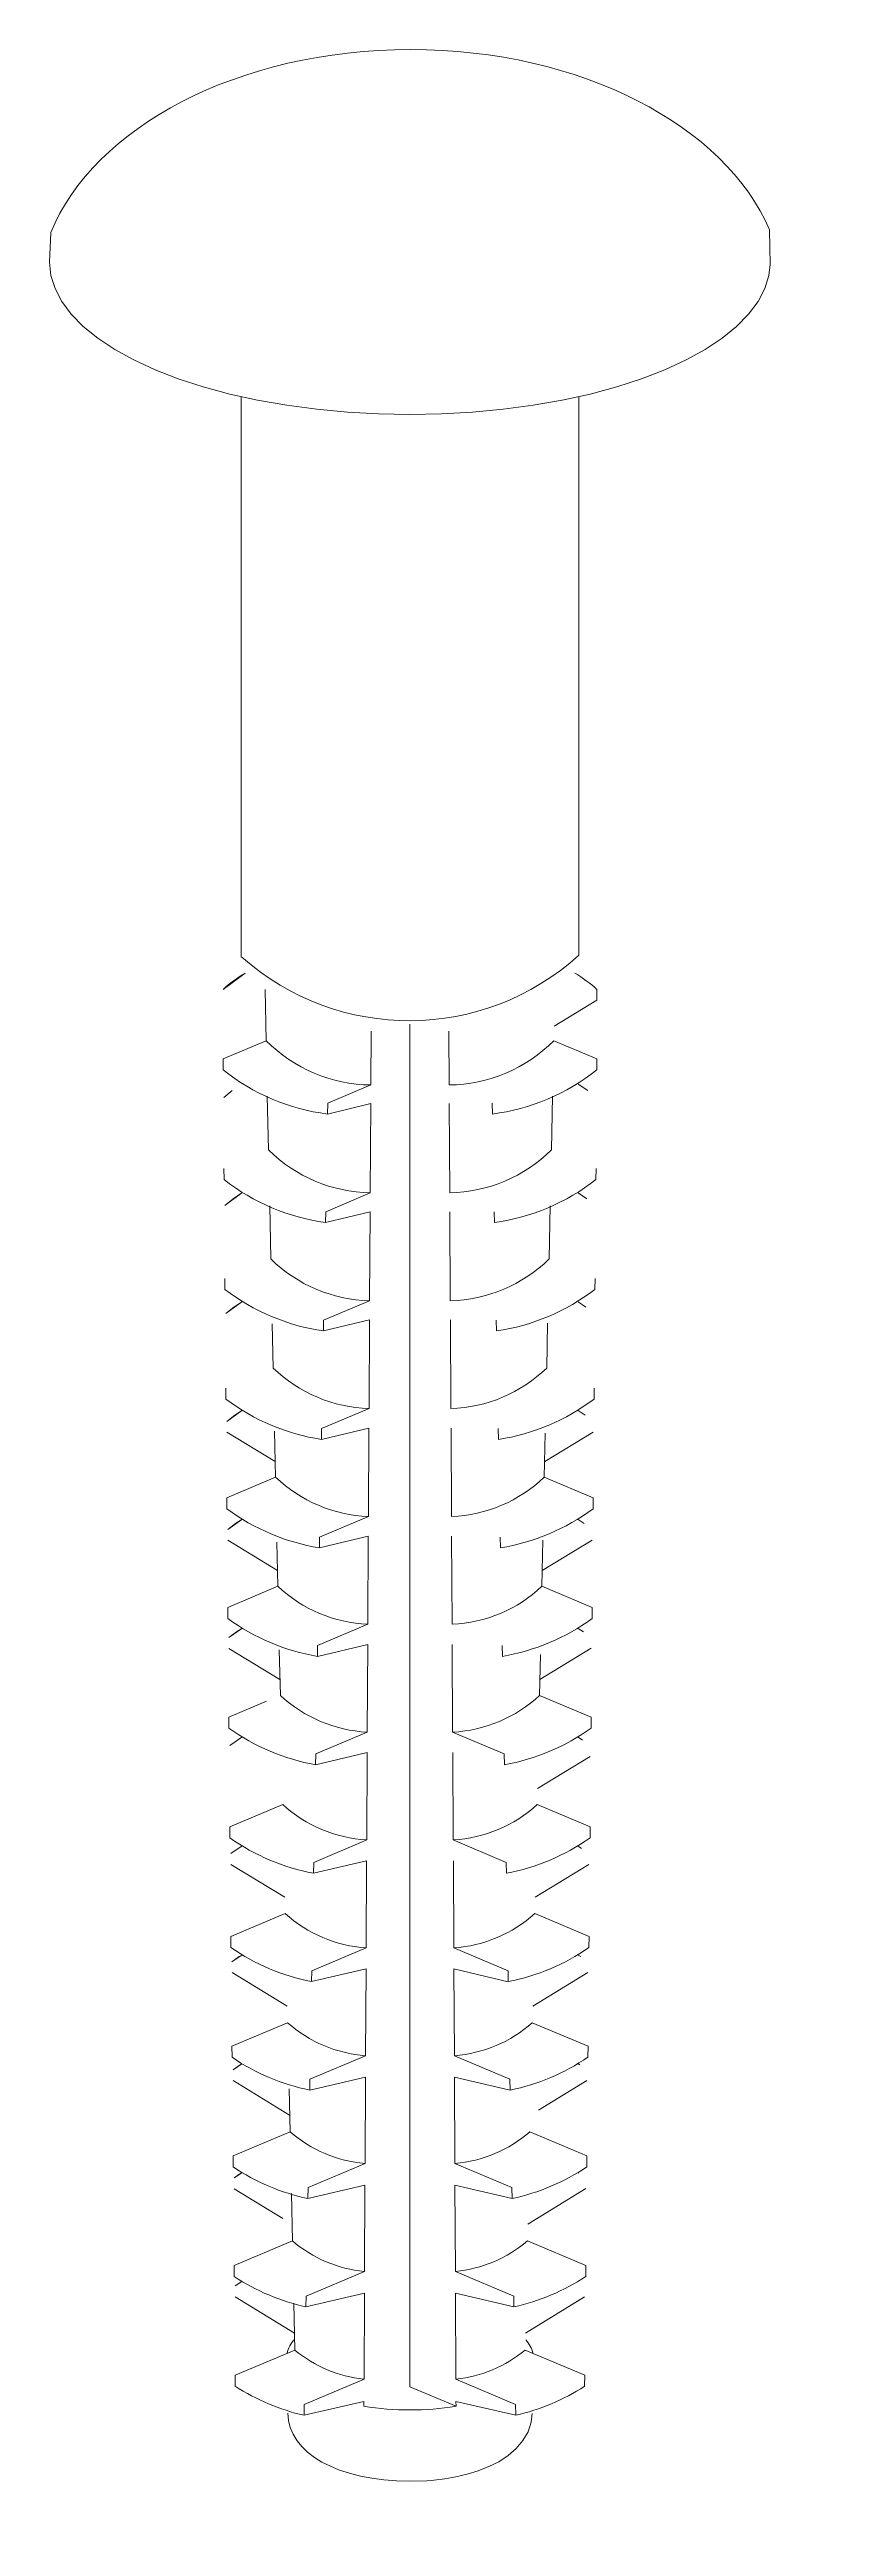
# Model space of a CAD drawing. Header units: metres. Extents: x -30.9 to 24.7, y -10.3 to 6.8.
# Drawn here: x -10.459 to -10.217, y 4.479 to 5.242 of the extents above; entities that cross this region are included whole.
import ezdxf

# ---------------------------------------------------------------- set-up
doc = ezdxf.new("R2010")
doc.units = ezdxf.units.M
doc.header["$MEASUREMENT"] = 0
doc.layers.add('PDF_Working_Num_Penna__7_Num_Penna__7', color=7, linetype='Continuous', lineweight=18)
doc.styles.add('GENERATED_STYLE_1', font='')
doc.styles.get('GENERATED_STYLE_1').set_extended_font_data('Arial')

msp = doc.modelspace()

# ---------------------------------------------------------------- linework, layer by layer
at = {"layer": 'PDF_Working_Num_Penna__7_Num_Penna__7', "color": 7, "linetype": 'Continuous', "lineweight": 18, "flags": 128}
for points in [[(-10.23683, 5.1867), (-10.23664, 5.1761), (-10.237, 5.1727), (-10.23826, 5.16865), (-10.24036, 5.16464), (-10.24326, 5.16075), (-10.24698, 5.15696), (-10.25145, 5.15333), (-10.25665, 5.14988), (-10.26255, 5.14664), (-10.2691, 5.14361), (-10.27623, 5.14085), (-10.28391, 5.13836), (-10.29208, 5.13616), (-10.30067, 5.13427), (-10.30962, 5.13271), (-10.31886, 5.13147), (-10.32832, 5.13059), (-10.33791, 5.13005), (-10.34759, 5.12987), (-10.35727, 5.13005), (-10.36686, 5.13059), (-10.37632, 5.13147), (-10.38556, 5.13271), (-10.39451, 5.13427), (-10.4031, 5.13616), (-10.41127, 5.13836), (-10.41896, 5.14085), (-10.42609, 5.14361), (-10.43264, 5.14664), (-10.43853, 5.14988), (-10.44373, 5.15333), (-10.44821, 5.15696), (-10.45191, 5.16075), (-10.45483, 5.16464), (-10.45692, 5.16865), (-10.45819, 5.1727), (-10.45861, 5.1768), (-10.45826, 5.18587)], [(-10.39963, 5.13535), (-10.39963, 4.96268)], [(-10.40398, 4.8163), (-10.38909, 4.80725)], [(-10.30609, 4.80726), (-10.2912, 4.8163)], [(-10.40368, 4.78301), (-10.38836, 4.77371)], [(-10.30683, 4.77371), (-10.2915, 4.78301)], [(-10.40337, 4.74973), (-10.38763, 4.74015)], [(-10.30756, 4.74015), (-10.29181, 4.74974)], [(-10.30766, 4.73522), (-10.29178, 4.72851)], [(-10.31855, 4.7172), (-10.33444, 4.72392)], [(-10.30829, 4.70659), (-10.29213, 4.71644)], [(-10.31796, 4.68379), (-10.33427, 4.69069)], [(-10.40273, 4.68315), (-10.38615, 4.67304)], [(-10.30904, 4.67303), (-10.29245, 4.68315)], [(-10.31736, 4.65039), (-10.3341, 4.65746)], [(-10.40241, 4.64986), (-10.3854, 4.63948)], [(-10.33406, 4.65098), (-10.3173, 4.64704)], [(-10.30979, 4.63948), (-10.29278, 4.64986)], [(-10.31678, 4.61699), (-10.33392, 4.62424)], [(-10.33389, 4.61766), (-10.31672, 4.61365)], [(-10.40207, 4.61657), (-10.38465, 4.60592)], [(-10.30803, 4.60744), (-10.29311, 4.61657)], [(-10.31619, 4.58359), (-10.33376, 4.59102)], [(-10.40174, 4.58327), (-10.38677, 4.57411)], [(-10.33373, 4.58434), (-10.31614, 4.58024)], [(-10.31128, 4.57236), (-10.29345, 4.58328)], [(-10.31562, 4.55019), (-10.3336, 4.5578)], [(-10.40139, 4.54998), (-10.38315, 4.5388)], [(-10.33357, 4.55104), (-10.31556, 4.54685)], [(-10.31204, 4.5388), (-10.29378, 4.54998)], [(-10.36176, 4.51773), (-10.38019, 4.51346)], [(-10.31504, 4.5168), (-10.33345, 4.52458)], [(-10.3334, 4.51627), (-10.33341, 4.51773), (-10.31499, 4.51346)], [(-10.34759, 4.49313), (-10.34235, 4.49331), (-10.34025, 4.4935), (-10.33684, 4.49391), (-10.33345, 4.4945), (-10.32999, 4.49532), (-10.32658, 4.49636), (-10.32332, 4.49763), (-10.32023, 4.49916), (-10.31738, 4.50102), (-10.31486, 4.50319), (-10.31279, 4.50565), (-10.31123, 4.50838), (-10.31024, 4.51133), (-10.30996, 4.51405)]]:
    msp.add_lwpolyline(points, dxfattribs=at)
for points in [[(-10.39937, 4.96268, 0.383348), (-10.29556, 4.96328), (-10.29556, 5.13535)], [(-10.37299, 4.91434, -0.136366), (-10.40515, 4.92793), (-10.40517, 4.93131), (-10.39189, 4.93693), (-10.39223, 4.95266)], [(-10.30319, 4.94146), (-10.29004, 4.94941), (-10.29, 4.95272, 0.057157), (-10.29681, 4.95771)], [(-10.35955, 4.93991), (-10.35964, 4.9233), (-10.37292, 4.91768), (-10.37299, 4.91434), (-10.35967, 4.91755), (-10.35983, 4.89007), (-10.37355, 4.88426), (-10.37361, 4.88092), (-10.35986, 4.88422), (-10.36001, 4.85682), (-10.37418, 4.85085), (-10.37424, 4.8475), (-10.36006, 4.8509), (-10.3602, 4.8236), (-10.3748, 4.81743), (-10.37486, 4.8141), (-10.36023, 4.81758), (-10.36039, 4.79037), (-10.37542, 4.78402), (-10.37548, 4.78068), (-10.36042, 4.78425), (-10.36056, 4.75714), (-10.37603, 4.75061), (-10.37609, 4.74727), (-10.3606, 4.75094), (-10.36075, 4.72391), (-10.37662, 4.7172), (-10.37668, 4.71386), (-10.36078, 4.71762), (-10.36091, 4.69069), (-10.37723, 4.68379), (-10.37729, 4.68046), (-10.36095, 4.6843), (-10.36109, 4.65746), (-10.37781, 4.65039), (-10.37788, 4.64705), (-10.36112, 4.65098), (-10.36126, 4.62424), (-10.37841, 4.61699), (-10.37847, 4.61365), (-10.36129, 4.61766), (-10.36143, 4.59102), (-10.37898, 4.58359), (-10.37905, 4.58024), (-10.36145, 4.58434), (-10.36159, 4.5578), (-10.37956, 4.55019), (-10.37962, 4.54685), (-10.36161, 4.55104), (-10.36174, 4.52458), (-10.38014, 4.5168), (-10.3802, 4.51345, -0.087278), (-10.40139, 4.52242), (-10.40143, 4.52579), (-10.38303, 4.53357), (-10.38336, 4.54797)], [(-10.36178, 4.51627, 0.082456), (-10.3334, 4.51627), (-10.34759, 4.52227), (-10.34759, 4.94205)], [(-10.32225, 4.91768), (-10.32219, 4.91434, 0.136466), (-10.29004, 4.92794), (-10.29, 4.93131), (-10.3033, 4.93693, -0.197114), (-10.33555, 4.9233), (-10.33564, 4.93991)], [(-10.35983, 4.89007, -0.193986), (-10.39117, 4.90331), (-10.39153, 4.91987)], [(-10.30366, 4.91988), (-10.30402, 4.90331, -0.193979), (-10.33535, 4.89007), (-10.33551, 4.91755)], [(-10.37361, 4.88092, -0.13219), (-10.40486, 4.89413), (-10.4049, 4.89751)], [(-10.29028, 4.89751), (-10.29031, 4.89413, -0.132138), (-10.32156, 4.88092), (-10.32164, 4.88426)], [(-10.36001, 4.85683, -0.190442), (-10.39044, 4.86969), (-10.3908, 4.88602)], [(-10.30438, 4.88605), (-10.30474, 4.86969, -0.1904), (-10.33516, 4.85682), (-10.33531, 4.88422)], [(-10.37424, 4.8475, -0.12777), (-10.40458, 4.86033), (-10.4046, 4.8637)], [(-10.29058, 4.8637), (-10.29061, 4.86033, -0.127929), (-10.32094, 4.8475), (-10.321, 4.85085)], [(-10.3602, 4.8236, -0.18664), (-10.38971, 4.83608), (-10.39001, 4.84968)], [(-10.30518, 4.8499), (-10.30547, 4.83608, -0.186477), (-10.33498, 4.8236), (-10.33514, 4.8509)], [(-10.37486, 4.8141, -0.124013), (-10.40429, 4.82653), (-10.40431, 4.8299)], [(-10.29088, 4.8299), (-10.2909, 4.82653, -0.124056), (-10.32031, 4.8141), (-10.32039, 4.81743)], [(-10.36039, 4.79037, -0.183097), (-10.38898, 4.80246), (-10.3893, 4.81662)], [(-10.3059, 4.81607), (-10.3062, 4.80246, -0.183049), (-10.33479, 4.79037), (-10.33494, 4.81758)], [(-10.37548, 4.78068, -0.119352), (-10.40398, 4.79272), (-10.40402, 4.79611), (-10.38898, 4.80246)], [(-10.3062, 4.80246), (-10.29117, 4.79611), (-10.2912, 4.79273, -0.119542), (-10.31971, 4.78068), (-10.31977, 4.78402)], [(-10.36056, 4.75714, -0.179408), (-10.38825, 4.76884), (-10.38855, 4.78249)], [(-10.30662, 4.78306), (-10.30692, 4.76884, -0.179292), (-10.33461, 4.75714), (-10.33476, 4.78425)], [(-10.37609, 4.74727, -0.115689), (-10.40368, 4.75893), (-10.40372, 4.76231), (-10.38825, 4.76884)], [(-10.30693, 4.76884), (-10.29147, 4.76231), (-10.2915, 4.75893, -0.115508), (-10.3191, 4.74727), (-10.31916, 4.75061)], [(-10.36075, 4.72391, -0.175086), (-10.38751, 4.73522), (-10.38783, 4.74923)], [(-10.30739, 4.74785), (-10.30766, 4.73523, -0.175255), (-10.33444, 4.72391), (-10.33458, 4.75093)], [(-10.37668, 4.71386, -0.111669), (-10.40337, 4.72514), (-10.4034, 4.72851), (-10.3918, 4.73343)], [(-10.29177, 4.72851), (-10.29181, 4.72514, -0.111428), (-10.31849, 4.71386), (-10.31855, 4.7172)], [(-10.31796, 4.6838), (-10.3179, 4.68046, 0.107411), (-10.29213, 4.69135), (-10.2921, 4.69472), (-10.30841, 4.70162, -0.171307), (-10.33426, 4.69069), (-10.3344, 4.71762)], [(-10.37729, 4.68046, -0.107557), (-10.40305, 4.69135), (-10.40309, 4.69472), (-10.38678, 4.70162, 0.17124), (-10.36091, 4.69069)], [(-10.31736, 4.65039), (-10.3173, 4.64705, 0.103185), (-10.29245, 4.65756), (-10.29242, 4.66093), (-10.30914, 4.668, -0.167636), (-10.3341, 4.65746), (-10.33423, 4.6843)], [(-10.37789, 4.64705, -0.103055), (-10.40273, 4.65756), (-10.40276, 4.66093), (-10.38603, 4.668, 0.167704), (-10.36109, 4.65746)], [(-10.31678, 4.61699), (-10.31672, 4.61365, 0.099278), (-10.29278, 4.62377), (-10.29274, 4.62715), (-10.3099, 4.6344, -0.163576), (-10.33392, 4.62424), (-10.33406, 4.65098)], [(-10.37847, 4.61365, -0.09901), (-10.40241, 4.62376), (-10.40244, 4.62715), (-10.38529, 4.6344, 0.163576), (-10.36126, 4.62424)], [(-10.3162, 4.58359), (-10.31614, 4.58024, 0.095339), (-10.29311, 4.58998), (-10.29307, 4.59336), (-10.31064, 4.60079, -0.159099), (-10.33376, 4.59102), (-10.33389, 4.61766)], [(-10.37905, 4.58024, -0.095216), (-10.40207, 4.58998), (-10.4021, 4.59336), (-10.38454, 4.60079), (-10.38484, 4.61406)], [(-10.37962, 4.54685, -0.090754), (-10.40174, 4.5562), (-10.40177, 4.55958), (-10.38379, 4.56718), (-10.38411, 4.58175)], [(-10.31562, 4.55019), (-10.31556, 4.54685, 0.091098), (-10.29344, 4.5562), (-10.29341, 4.55958), (-10.3114, 4.56718, -0.155021), (-10.3336, 4.5578), (-10.33372, 4.58434)], [(-10.31504, 4.5168), (-10.31499, 4.51346, 0.087388), (-10.29378, 4.52242), (-10.29375, 4.5258), (-10.31215, 4.53357, -0.150491), (-10.33345, 4.52458), (-10.33357, 4.55104)]]:
    msp.add_lwpolyline(points, format="xyb", dxfattribs=at)
msp.add_lwpolyline([(-10.39838, 4.95771, 0.05848), (-10.40517, 4.95272)], format="xyb", close=True, dxfattribs=at)
for points in [[(-10.2958, 4.92357), (-10.29285, 4.92159)], [(-10.40489, 4.91945), (-10.40232, 4.92159)], [(-10.39939, 4.89004), (-10.40207, 4.88824), (-10.4046, 4.88618)], [(-10.2958, 4.89004), (-10.29311, 4.88824)], [(-10.39939, 4.85649), (-10.40181, 4.85489), (-10.40431, 4.8529)], [(-10.2958, 4.85649), (-10.29338, 4.85488)], [(-10.39939, 4.82296), (-10.40156, 4.82153), (-10.40402, 4.81962)], [(-10.2958, 4.82296), (-10.29363, 4.82153)], [(-10.39938, 4.78942), (-10.40129, 4.78819), (-10.40372, 4.78634)], [(-10.2958, 4.78942), (-10.2939, 4.78818)], [(-10.39938, 4.75588), (-10.40102, 4.75482), (-10.4034, 4.75306)], [(-10.2958, 4.75588), (-10.29416, 4.75482)], [(-10.39939, 4.72234), (-10.40075, 4.72147), (-10.40309, 4.71976)], [(-10.2958, 4.72234), (-10.29443, 4.72147)], [(-10.39939, 4.6888), (-10.40048, 4.68811), (-10.40276, 4.68648)], [(-10.2958, 4.6888), (-10.2947, 4.68811)], [(-10.39938, 4.65526), (-10.4002, 4.65475), (-10.40244, 4.65319)], [(-10.2958, 4.65526), (-10.29498, 4.65475)], [(-10.39939, 4.62172), (-10.39993, 4.62138), (-10.4021, 4.6199)], [(-10.2958, 4.62172), (-10.29525, 4.62138)], [(-10.39939, 4.58818), (-10.39965, 4.58802), (-10.40177, 4.58661)], [(-10.2958, 4.58818), (-10.29553, 4.58802)], [(-10.39938, 4.55465), (-10.40143, 4.55331)], [(-10.36176, 4.51773), (-10.36178, 4.51627)]]:
    msp.add_lwpolyline(points, close=True, dxfattribs=at)
at = {"layer": 'PDF_Working_Num_Penna__7_Num_Penna__7', "color": 7, "linetype": 'Continuous', "lineweight": 18}
for centre, radius, start, end in [((-10.35916, 4.96941), 0.04611, 224.78499, 269.40347), ((-10.35801, 4.63134), 0.04046, 229.03205, 265.15499), ((-10.35793, 4.59743), 0.0398, 229.47682, 264.73045), ((-10.37654, 4.5305), 0.00915, 136.40755, 167.03894), ((-10.35779, 4.56366), 0.03928, 230.00333, 264.22588), ((-10.31864, 4.53053), 0.00913, 12.82291, 42.71449)]:
    msp.add_arc(centre, radius, start, end, dxfattribs=at)
msp.add_ellipse((-10.32859, 4.52455), major_axis=(0.05623, 0.01363), ratio=0.503366, start_param=3.031042, end_param=4.24892, dxfattribs=at)
for points in [[(-10.45826, 5.18587), (-10.44506, 5.21837), (-10.40041, 5.24228), (-10.34737, 5.24228)], [(-10.34737, 5.24228), (-10.29479, 5.24228), (-10.25046, 5.21877), (-10.23683, 5.1867)]]:
    msp.add_open_spline(points, degree=3, dxfattribs=at)

# ---------------------------------------------------------------- texts
at = {"layer": 'PDF_Working_Num_Penna__7_Num_Penna__7', "color": 7, "linetype": 'Continuous', "lineweight": 18, "insert": (-10.21714, 4.47921), "char_height": 0.00000321, "attachment_point": 7, "rotation": 90, "style": 'GENERATED_STYLE_1'}
msp.add_mtext('\\A1;{\\pql;\\fArial|b0|i0|c0|p34;110519}', dxfattribs=at)

doc.saveas('drawing.dxf')
